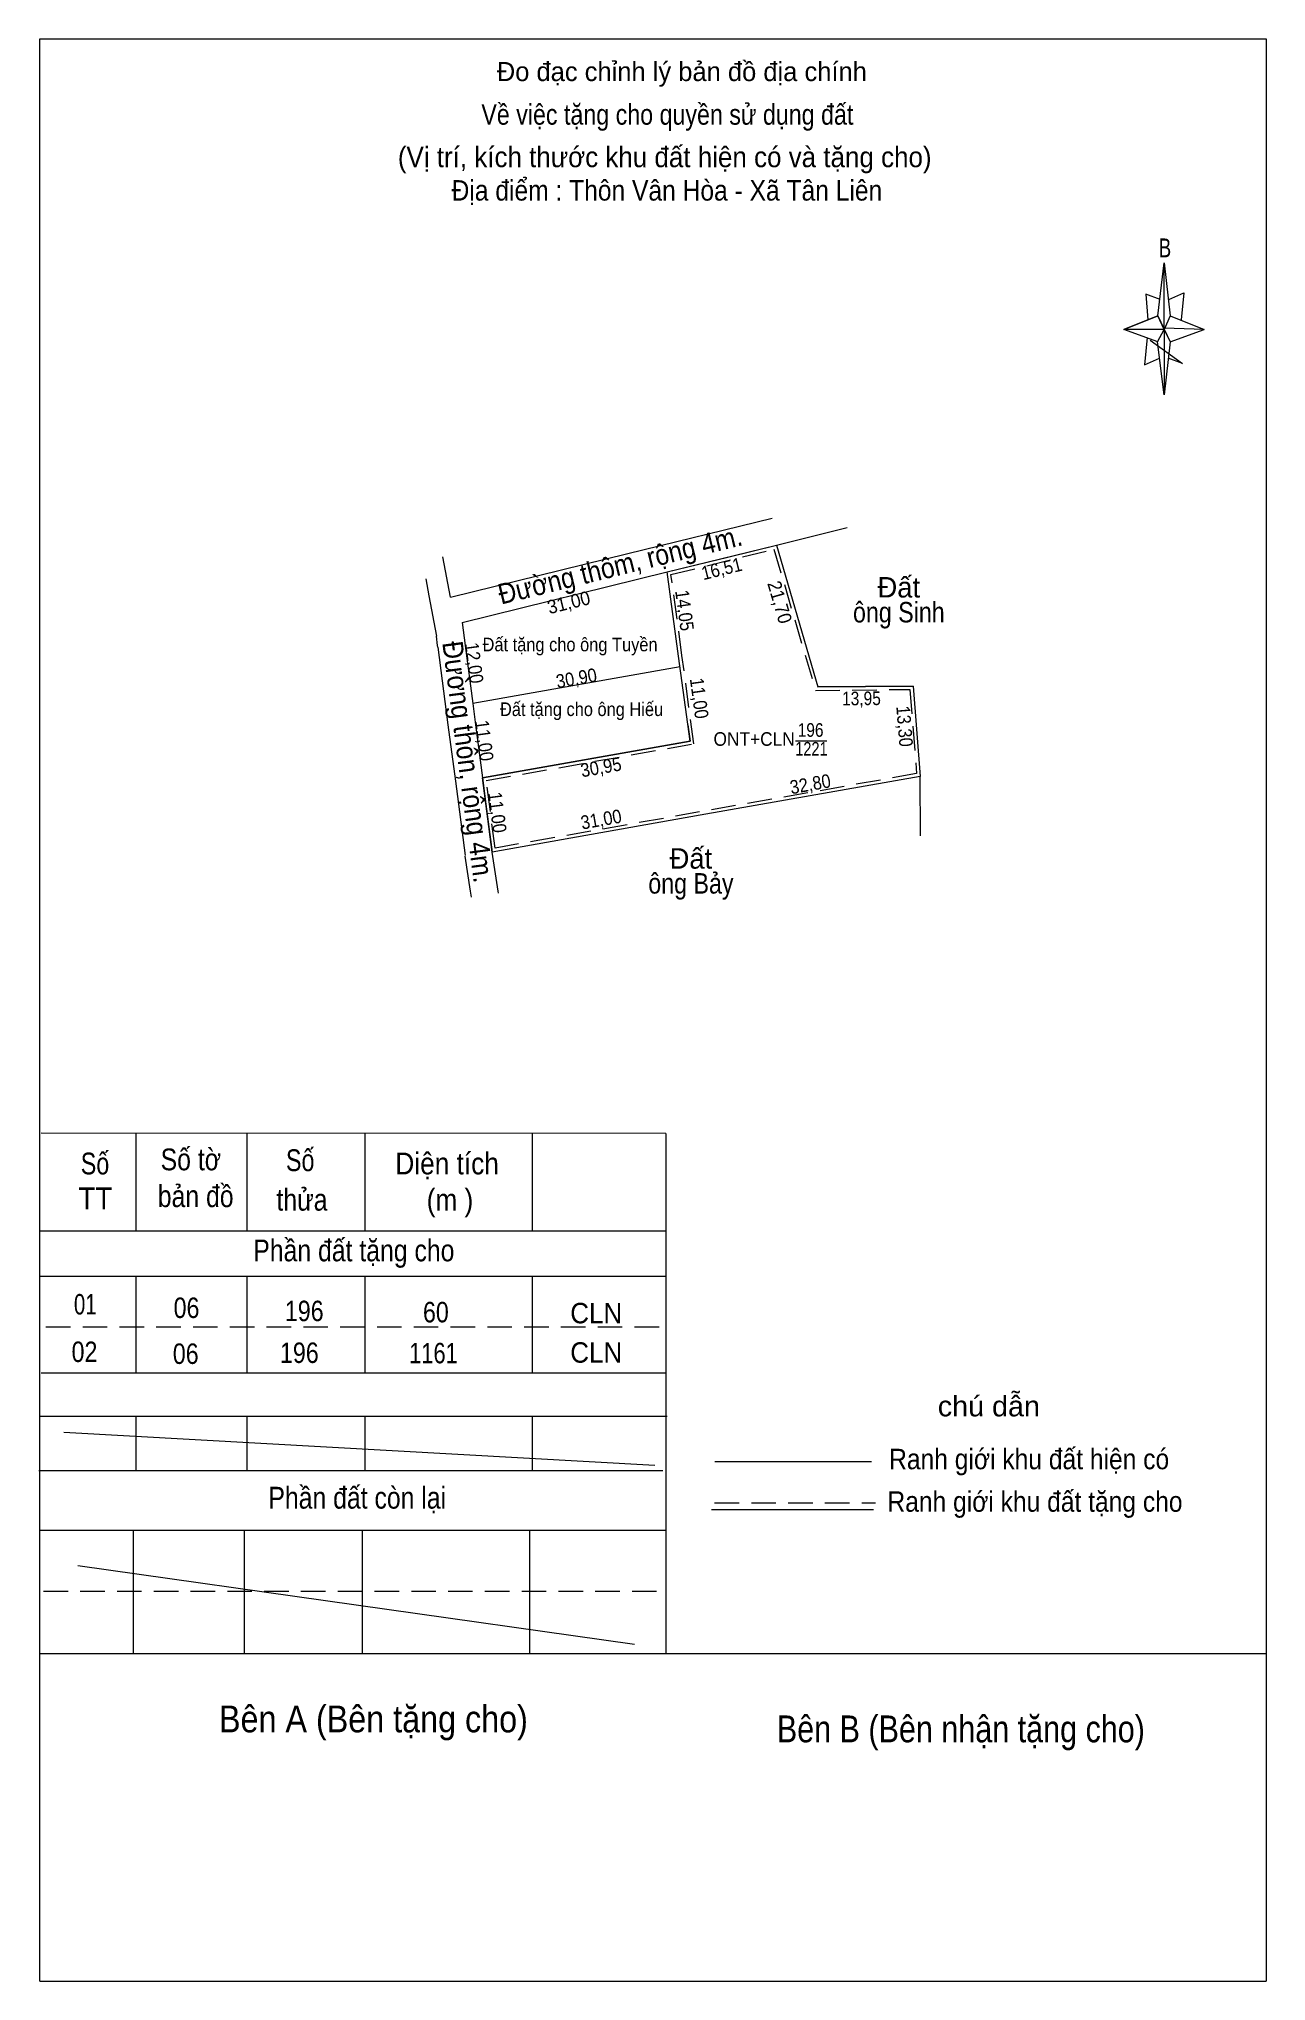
# Model space of a CAD drawing. Header units: metres. Extents: x 549052 to 550581, y 1838399 to 1838733.
# Drawn here: x 549051.6 to 549231.7, y 1838399 to 1838684.1 of the extents above; entities that cross this region are included whole.
import ezdxf
from ezdxf.enums import TextEntityAlignment as Align

# ---------------------------------------------------------------- set-up
doc = ezdxf.new("R2010")
doc.units = ezdxf.units.M
doc.header["$LTSCALE"] = 1.2
doc.linetypes.add('DOTTED', pattern=[1.5, 0.3, -1.2])
doc.linetypes.add('MEDIUM_DASHED', pattern=[4.5, 3, -1.5])
for name, color, linetype, lineweight in [('1', 7, 'DOTTED', 13), ('10', 7, 'Continuous', 13), ('12', 7, 'Continuous', 13), ('15', 7, 'Continuous', 13), ('17', 7, 'Continuous', 13), ('23', 7, 'Continuous', 13), ('63', 7, 'Continuous', 13)]:
    doc.layers.add(name, color=color, linetype=linetype, lineweight=lineweight)
doc.layers.add('20', color=7, linetype='Continuous')

msp = doc.modelspace()

# ---------------------------------------------------------------- texts
at = {"layer": '1'}
for s, width, p in [('Đất tặng cho ông Tuyền', 0.9, (549129.55, 1838594.22)), ('Đất tặng cho ông Hiếu', 0.9, (549131.235, 1838584.72)), ('ONT+CLN', 0.95, (549156.57, 1838580.35)), ('196', 0.85, (549164.86, 1838581.67)), ('1221', 0.8, (549164.98, 1838578.91))]:
    msp.add_text(s, height=2, dxfattribs=dict(at, width=width)).set_placement(p, align=Align.CENTER)
at = {"layer": '15', "width": 0.9}
for s, rotation, p in [('Đường thôm, rộng 4m.', 13.818, (549137.242, 1838605.452)), ('Đường thôn, rộng 4m.', 277.49, (549113.106, 1838577.801))]:
    msp.add_text(s, height=3, rotation=rotation, dxfattribs=at).set_placement(p, align=Align.CENTER)
at = {"layer": '15'}
for p in [(549177.805, 1838602.12), (549147.285, 1838562.32)]:
    msp.add_text('Đất', height=3, dxfattribs=at).set_placement(p, align=Align.CENTER)
at = {"layer": '15', "width": 0.85}
for s, p in [('ông Sinh', (549177.81, 1838598.46)), ('ông Bảy', (549147.29, 1838558.66))]:
    msp.add_text(s, height=3, dxfattribs=at).set_placement(p, align=Align.CENTER)
at = {"layer": '17'}
msp.add_text('Đo đạc chỉnh lý bản đồ địa chính', height=2.8, dxfattribs=at).set_placement((549145.955, 1838677.92), align=Align.CENTER)
for s, height, width, p in [('Về việc tặng cho quyền sử dụng đất', 3, 0.85, (549143.83, 1838671.52)), ('B', 2.756, 0.75, (549216.87, 1838652.06)), ('Số tờ', 3.2, 0.85, (549073.875, 1838518.04)), ('Số', 3.2, 0.8, (549059.815, 1838517.44)), ('bản đồ', 3.2, 0.85, (549074.595, 1838512.64)), ('TT', 3.2, 0.95, (549059.875, 1838512.32)), ('thửa', 3.2, 0.85, (549090.195, 1838512.12)), ('(m )', 3.2, 0.9, (549111.92, 1838512.12)), ('Phần đất tặng cho', 3.2, 0.85, (549097.81, 1838504.68)), ('01', 3, 0.75, (549058.39, 1838496.88)), ('06', 3, 0.85, (549073.25, 1838496.36)), ('196', 3, 0.85, (549090.53, 1838495.9)), ('60', 3, 0.85, (549109.85, 1838495.72)), ('CLN', 3, 0.95, (549133.39, 1838495.58)), ('02', 3, 0.85, (549058.27, 1838489.9)), ('06', 3, 0.85, (549073.13, 1838489.62)), ('196', 3, 0.85, (549089.81, 1838489.76)), ('1161', 3, 0.8, (549109.495, 1838489.71)), ('CLN', 3, 0.95, (549133.39, 1838489.8)), ('chú dẫn', 3, 1.05, (549191.025, 1838481.92)), ('Ranh giới khu đất hiện có ', 3, 0.9, (549197.44, 1838474.16)), ('Phần đất còn lại', 3.2, 0.85, (549098.31, 1838468.38)), ('Ranh giới khu đất tặng cho', 3, 0.9, (549197.795, 1838467.92)), ('Bên A (Bên tặng cho)', 3.94, 0.9, (549100.685, 1838435.54)), ('Bên B (Bên nhận tặng cho)', 3.94, 0.85, (549186.915, 1838434.08))]:
    msp.add_text(s, height=height, dxfattribs=dict(at, width=width)).set_placement(p, align=Align.CENTER)
at = {"layer": '17', "width": 0.95}
msp.add_text('(Vị trí, kích thước khu đất hiện có và tặng cho)', height=3, dxfattribs=at).set_placement((549104.27, 1838665.28))
at = {"layer": '20', "width": 0.9}
msp.add_text('Địa điểm : Thôn Vân Hòa - Xã Tân Liên', height=3, dxfattribs=at).set_placement((549143.765, 1838660.38), align=Align.CENTER)
at = {"layer": '63'}
for s, rotation, width, p in [('16,51', 13.809, 0.9, (549152.041, 1838605.375)), ('21,70', 286.355, 0.95, (549159.38, 1838601.152)), ('31,00', 13.812, 0.95, (549129.591, 1838600.423)), ('14,05', 277.732, 0.9, (549145.374, 1838600.095)), ('12,00', 277.475, 0.9, (549114.496, 1838592.385)), ('30,90', 10.008, 0.9, (549130.656, 1838589.296)), ('11,00', 277.732, 0.9, (549147.529, 1838587.205)), ('13,95', 0.534, 0.85, (549172.331, 1838586.307)), ('13,30', 274.57, 0.9, (549177.668, 1838583.135)), ('11,00', 277.467, 0.9, (549115.985, 1838580.99)), ('30,95', 10.01, 0.9, (549134.266, 1838576.239)), ('32,80', 10.025, 0.9, (549164.986, 1838573.757)), ('11,00', 277.467, 0.9, (549117.895, 1838570.45)), ('31,00', 10.012, 0.9, (549134.286, 1838568.576))]:
    msp.add_text(s, height=2, rotation=rotation, dxfattribs=dict(at, width=width)).set_placement(p, align=Align.CENTER)
for s, width, p in [('Số', 0.8, (549089.935, 1838517.92)), ('Diện tích', 0.9, (549111.5, 1838517.44))]:
    msp.add_text(s, height=3.2, dxfattribs=dict(at, width=width)).set_placement(p, align=Align.CENTER)

# ---------------------------------------------------------------- linework, layer by layer
at = {"layer": '1', "linetype": 'Continuous'}
msp.add_lwpolyline([(549159.83, 1838609.81), (549165.94, 1838588.99), (549179.89, 1838589.12), (549180.95, 1838575.86), (549148.65, 1838570.15), (549118.12, 1838564.76), (549116.69, 1838575.67), (549147.17, 1838581.05), (549145.48, 1838593.52), (549143.8, 1838605.87)], close=True, dxfattribs=at)
at = {"layer": '1', "linetype": 'MEDIUM_DASHED'}
msp.add_lwpolyline([(549159.48, 1838609.21), (549165.57, 1838588.49), (549179.43, 1838588.62), (549180.42, 1838576.27), (549148.56, 1838570.64), (549118.55, 1838565.34), (549117.25, 1838575.26), (549147.73, 1838580.64), (549145.98, 1838593.59), (549144.36, 1838605.49)], close=True, dxfattribs=at)
at = {"layer": '10'}
for p, q in [((549159.83, 1838609.81), (549165.94, 1838588.99)), ((549179.89, 1838589.12), (549180.95, 1838575.86)), ((549181, 1838567.15), (549180.95, 1838575.86))]:
    msp.add_line(p, q, dxfattribs=at)
at = {"layer": '12'}
msp.add_line((549051.73, 1838399.02), (549231.73, 1838399.02), dxfattribs=at)
at = {"layer": '15'}
for p, q in [((549138.02, 1838608.57), (549159.2, 1838613.78)), ((549159.83, 1838609.81), (549170.25, 1838612.37)), ((549112, 1838602.17), (549138.02, 1838608.57)), ((549143.8, 1838605.87), (549152.69, 1838608.06)), ((549152.69, 1838608.06), (549159.83, 1838609.81)), ((549113.7, 1838598.47), (549143.8, 1838605.87)), ((549110.11, 1838595.09), (549109.93, 1838596.44)), ((549110.14, 1838594.85), (549110.11, 1838595.09)), ((549145.69, 1838591.95), (549115.26, 1838586.58)), ((549179.89, 1838589.12), (549165.94, 1838588.99)), ((549146.85, 1838583.44), (549147.17, 1838581.05)), ((549147.17, 1838581.05), (549116.69, 1838575.67)), ((549162.66, 1838581.1), (549167.22, 1838581.1)), ((549055.22, 1838479.59), (549141.97, 1838474.78)), ((549057.3, 1838460.05), (549139.01, 1838448.5))]:
    msp.add_line(p, q, dxfattribs=at)
for points in [[(549108.38, 1838604.84), (549108.84, 1838602.35), (549109.93, 1838596.44)], [(549180.95, 1838575.86), (549148.65, 1838570.15), (549118.12, 1838564.76)]]:
    msp.add_lwpolyline(points, dxfattribs=at)
at = {"layer": '17'}
for p, q in [((549051.73, 1838399.02), (549051.73, 1838684.12)), ((549215.85, 1838643.46), (549216.77, 1838651.26)), ((549216.17, 1838645.86), (549214.05, 1838646.66)), ((549215.85, 1838639.66), (549210.85, 1838641.46)), ((549217.65, 1838643.46), (549222.65, 1838641.46)), ((549214.69, 1838639.9), (549219.45, 1838636.46)), ((549217.65, 1838639.66), (549216.77, 1838631.86)), ((549213.85, 1838636.26), (549216.05, 1838637.26)), ((549219.45, 1838636.46), (549217.37, 1838637.26)), ((549143.61, 1838523.44), (549051.89, 1838523.5)), ((549065.81, 1838523.44), (549065.81, 1838509.16)), ((549082.09, 1838523.44), (549082.09, 1838509.16)), ((549099.41, 1838523.44), (549099.41, 1838509.16)), ((549124.01, 1838523.44), (549124.01, 1838509.16)), ((549143.61, 1838523.44), (549143.61, 1838447.12)), ((549051.73, 1838509.16), (549143.61, 1838509.16)), ((549051.73, 1838502.48), (549143.61, 1838502.48)), ((549065.81, 1838502.48), (549065.81, 1838488.32)), ((549082.09, 1838502.48), (549082.09, 1838488.32)), ((549099.41, 1838502.48), (549099.41, 1838488.32)), ((549124.01, 1838502.48), (549124.01, 1838488.32)), ((549051.89, 1838488.32), (549143.49, 1838488.32)), ((549051.73, 1838481.96), (549143.81, 1838481.96)), ((549065.81, 1838481.96), (549065.81, 1838473.98)), ((549082.09, 1838481.96), (549082.09, 1838473.98)), ((549099.41, 1838481.96), (549099.41, 1838473.98)), ((549124.01, 1838481.96), (549124.01, 1838473.98)), ((549051.57, 1838473.98), (549143.17, 1838473.98)), ((549150.81, 1838475.32), (549173.81, 1838475.32)), ((549150.29, 1838468.24), (549174.09, 1838468.24)), ((549051.73, 1838465.22), (549143.61, 1838465.22)), ((549065.41, 1838465.22), (549065.41, 1838447.12)), ((549081.69, 1838465.22), (549081.69, 1838447.12)), ((549099.01, 1838465.22), (549099.01, 1838447.12)), ((549123.61, 1838465.22), (549123.61, 1838447.12)), ((549051.73, 1838447.12), (549231.73, 1838447.12))]:
    msp.add_line(p, q, dxfattribs=at)
at = {"layer": '17', "linetype": 'MEDIUM_DASHED'}
for p, q in [((549052.61, 1838495.04), (549143.73, 1838495.04)), ((549150.77, 1838469.24), (549174.37, 1838469.24)), ((549052.25, 1838456.26), (549143.61, 1838456.26))]:
    msp.add_line(p, q, dxfattribs=at)
at = {"layer": '17'}
for points in [[(549051.73, 1838684.12), (549231.73, 1838684.12), (549231.73, 1838399.02)], [(549217.45, 1838645.86), (549219.65, 1838646.86), (549219.25, 1838642.86)], [(549216.77, 1838641.46), (549215.85, 1838643.46), (549210.85, 1838641.46)], [(549216.77, 1838641.46), (549217.65, 1838639.66), (549222.65, 1838641.46)]]:
    msp.add_lwpolyline(points, dxfattribs=at)
for points in [[(549216.77, 1838651.26), (549217.65, 1838643.46), (549216.77, 1838641.46)], [(549216.77, 1838641.46), (549210.85, 1838641.46), (549215.85, 1838643.46), (549217.65, 1838639.66), (549222.65, 1838641.46), (549216.77, 1838641.66)], [(549216.77, 1838641.46), (549216.77, 1838631.86), (549215.77, 1838639.66)]]:
    msp.add_lwpolyline(points, close=True, dxfattribs=at)
at = {"layer": '23'}
for p, q in [((549112, 1838602.17), (549110.89, 1838608.11)), ((549110.14, 1838594.85), (549111.63, 1838583.44)), ((549115.26, 1838586.58), (549115.67, 1838583.44)), ((549111.63, 1838583.44), (549112.72, 1838575.15)), ((549115.67, 1838583.44), (549116.69, 1838575.67)), ((549112.72, 1838575.15), (549113.16, 1838571.76)), ((549116.69, 1838575.67), (549117.2, 1838571.76)), ((549113.16, 1838571.76), (549114.15, 1838564.24)), ((549117.2, 1838571.76), (549118.12, 1838564.76))]:
    msp.add_line(p, q, dxfattribs=at)
for points in [[(549113.7, 1838598.47), (549114.14, 1838595.09), (549115.26, 1838586.58)], [(549119.03, 1838558.74), (549118.99, 1838559.02), (549118.12, 1838564.76)], [(549115.07, 1838558.14), (549114.94, 1838559.02), (549114.16, 1838564.16)]]:
    msp.add_lwpolyline(points, dxfattribs=at)
at = {"layer": '63'}
for p, q in [((549214.05, 1838646.66), (549214.37, 1838642.86)), ((549214.25, 1838640.26), (549213.85, 1838636.26))]:
    msp.add_line(p, q, dxfattribs=at)

msp.set_redraw_order([(e.dxf.handle, doc.entitydb.next_handle()) for e in msp.query("TEXT MTEXT ATTDEF DIMENSION ARC_DIMENSION")])  # texts and dimensions are drawn at this point

doc.saveas('drawing.dxf')
